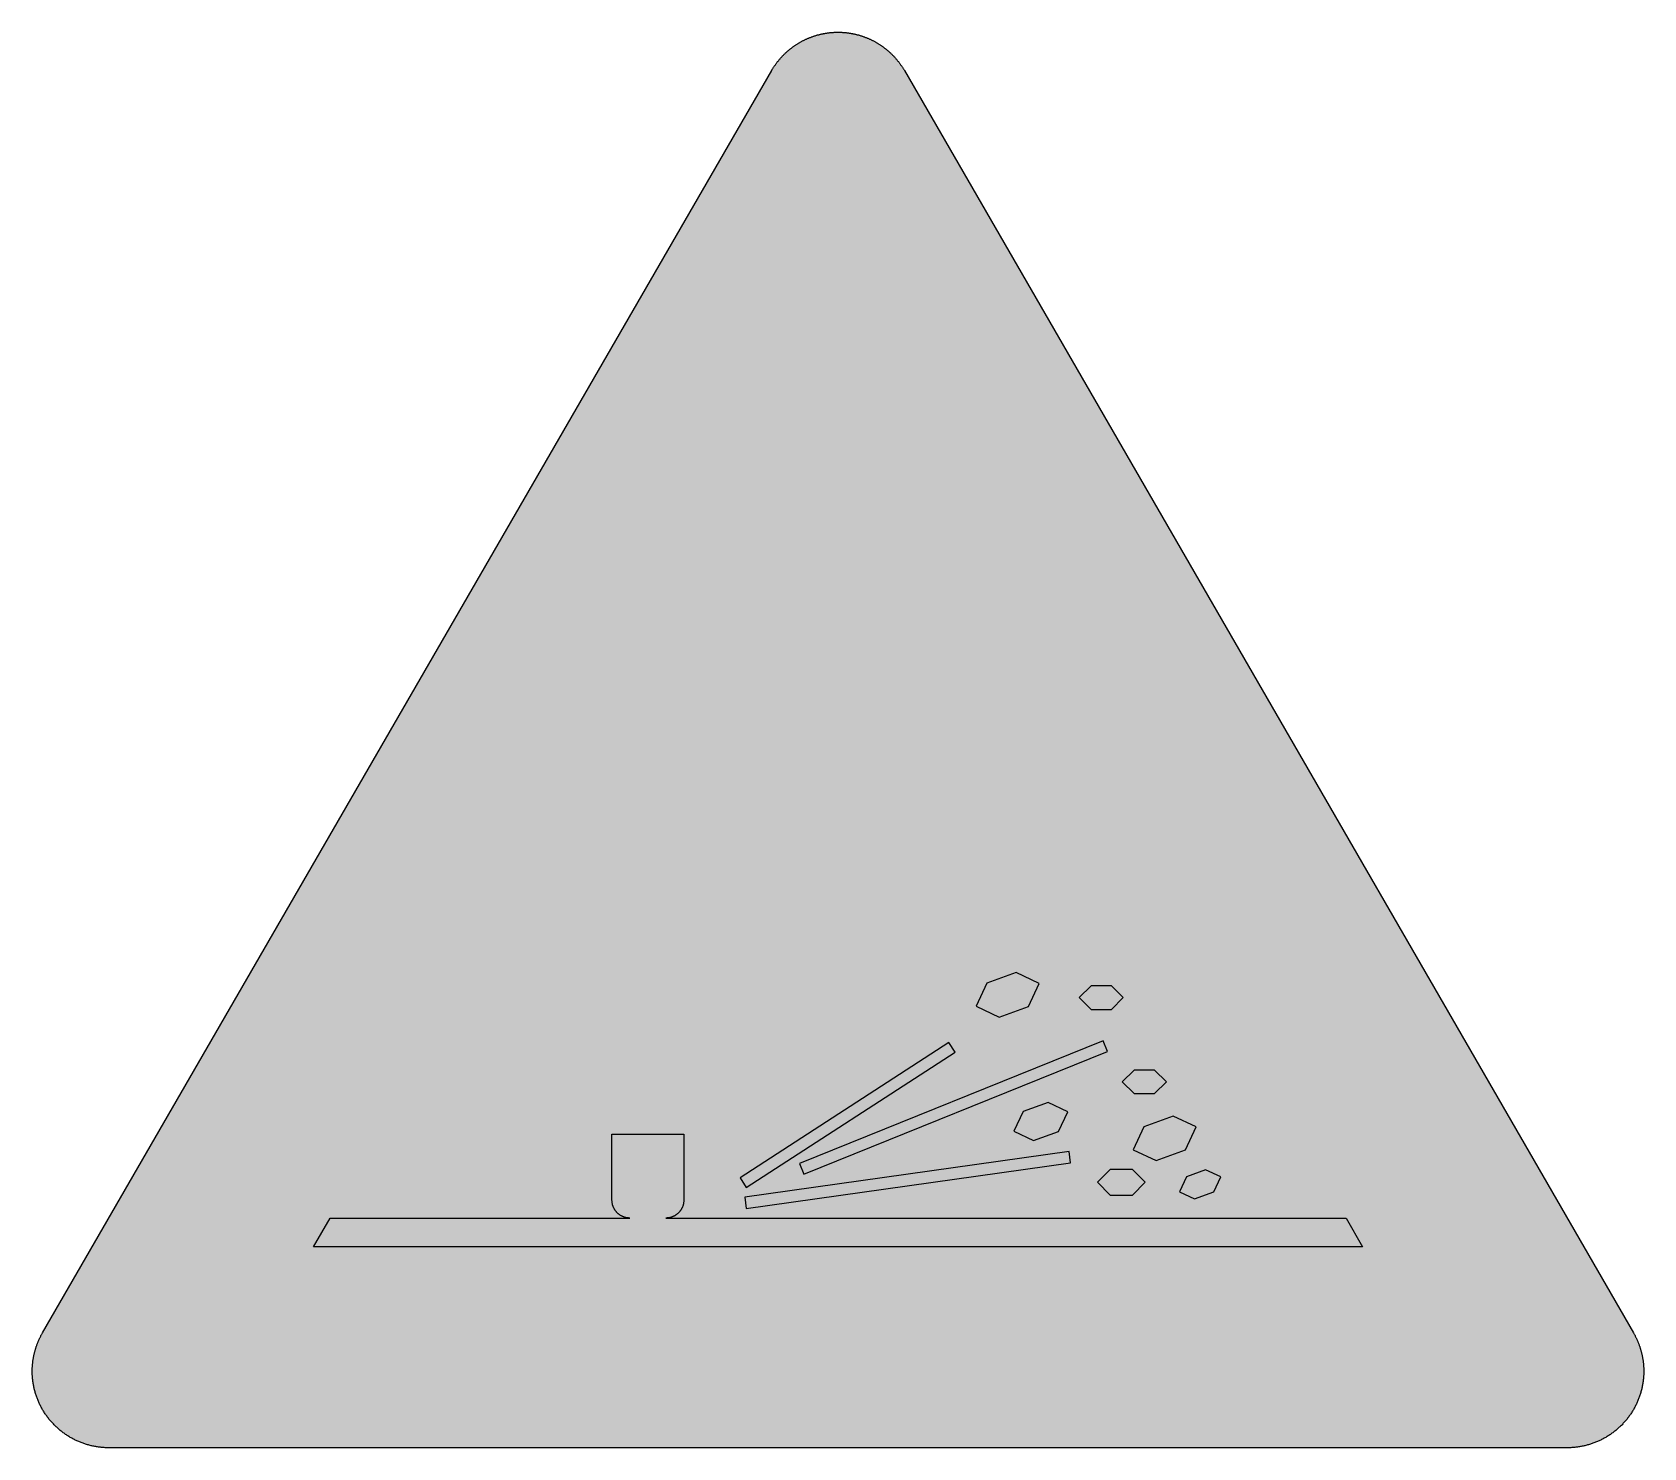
# Model space of a CAD drawing. Header units: millimetres. Extents: x 0 to 297, y 0 to 261.
import ezdxf

# ---------------------------------------------------------------- set-up
doc = ezdxf.new("R2010")
doc.units = ezdxf.units.MM

msp = doc.modelspace()

# ---------------------------------------------------------------- hatches: boundary and pattern name
for color, points in [(254, [(14.1633, 0.0526), (13.9878, 0.0533), (13.8125, 0.0559), (13.6373, 0.061), (13.462, 0.0686), (13.2893, 0.0787), (13.114, 0.0914), (12.9413, 0.1041), (12.7686, 0.1194), (12.5959, 0.1397), (12.4231, 0.16), (12.2504, 0.1803), (12.0777, 0.2057), (11.9075, 0.2337), (11.7373, 0.2616), (11.5672, 0.2921), (11.397, 0.3251), (11.2268, 0.3607), (11.0592, 0.3962), (10.8915, 0.4369), (10.7239, 0.4775), (10.5562, 0.5207), (10.3886, 0.5664), (10.2235, 0.6121), (10.0584, 0.6604), (9.8933, 0.7137), (9.7307, 0.7645), (9.5682, 0.8204), (9.4056, 0.8788), (9.2431, 0.9373), (9.083, 0.9982), (8.923, 1.0617), (8.763, 1.1252), (8.6055, 1.1938), (8.4455, 1.2624), (8.2906, 1.331), (8.1331, 1.4046), (7.9781, 1.4783), (7.8232, 1.5545), (7.6708, 1.6332), (7.5184, 1.7145), (7.366, 1.7958), (7.2161, 1.8796), (7.0663, 1.966), (6.919, 2.0549), (6.7716, 2.1438), (6.6243, 2.2352), (6.4795, 2.3266), (6.3348, 2.4232), (6.19, 2.5197), (6.0477, 2.6187), (5.908, 2.7178), (5.7683, 2.8219), (5.6286, 2.9261), (5.4915, 3.0302), (5.3543, 3.1394), (5.2197, 3.2487), (5.0851, 3.3579), (4.953, 3.4722), (4.8209, 3.5865), (4.6914, 3.7033), (4.5644, 3.8202), (4.4348, 3.9395), (4.3104, 4.0615), (4.1859, 4.1859), (4.0615, 4.3104), (3.9395, 4.4374), (3.8202, 4.5644), (3.7033, 4.6914), (3.5865, 4.8235), (3.4722, 4.953), (3.3579, 5.0876), (3.2487, 5.2197), (3.1369, 5.3543), (3.0302, 5.4915), (2.9235, 5.6286), (2.8194, 5.7683), (2.7178, 5.908), (2.6187, 6.0503), (2.5197, 6.19), (2.4232, 6.3348), (2.3266, 6.4795), (2.2352, 6.6243), (2.1438, 6.7716), (2.0523, 6.919), (1.966, 7.0663), (1.8796, 7.2161), (1.7958, 7.366), (1.7145, 7.5184), (1.6332, 7.6708), (1.5545, 7.8232), (1.4783, 7.9781), (1.4046, 8.1331), (1.331, 8.2906), (1.2598, 8.4455), (1.1913, 8.6055), (1.1252, 8.763), (1.0592, 8.923), (0.9982, 9.083), (0.9373, 9.2431), (0.8763, 9.4056), (0.8204, 9.5682), (0.7645, 9.7307), (0.7112, 9.8933), (0.6604, 10.0584), (0.6121, 10.2235), (0.5639, 10.3911), (0.5207, 10.5562), (0.4775, 10.7239), (0.4343, 10.8915), (0.3962, 11.0592), (0.3607, 11.2268), (0.3251, 11.397), (0.2921, 11.5672), (0.2616, 11.7373), (0.2311, 11.9075), (0.2057, 12.0802), (0.1803, 12.2504), (0.1575, 12.4231), (0.1372, 12.5959), (0.1194, 12.7686), (0.1041, 12.9413), (0.0889, 13.114), (0.0787, 13.2893), (0.0686, 13.462), (0.061, 13.6373), (0.0559, 13.8125), (0.0508, 13.9878), (0.0508, 14.163), (0.0508, 14.2773), (0.0533, 14.3942), (0.0559, 14.511), (0.0584, 14.6253), (0.0635, 14.7422), (0.0686, 14.859), (0.0737, 14.9733), (0.0813, 15.0901), (0.0889, 15.2044), (0.0991, 15.3187), (0.1092, 15.4356), (0.1194, 15.5499), (0.1321, 15.6642), (0.1448, 15.7785), (0.1575, 15.8953), (0.1727, 16.0096), (0.188, 16.1239), (0.2032, 16.2382), (0.221, 16.35), (0.2413, 16.4643), (0.2591, 16.5786), (0.2794, 16.6929), (0.2997, 16.8046), (0.3226, 16.9189), (0.3454, 17.0307), (0.3708, 17.145), (0.3937, 17.2568), (0.4191, 17.3685), (0.447, 17.4803), (0.475, 17.592), (0.5029, 17.7038), (0.5334, 17.8156), (0.5613, 17.9273), (0.5944, 18.0365), (0.6248, 18.1483), (0.6579, 18.2575), (0.6934, 18.3693), (0.7264, 18.4785), (0.762, 18.5877), (0.8001, 18.6969), (0.8382, 18.8062), (0.8763, 18.9128), (0.9144, 19.0221), (0.955, 19.1313), (0.9957, 19.238), (1.0389, 19.3446), (1.0795, 19.4539), (1.1252, 19.5605), (1.1684, 19.6647), (1.2141, 19.7714), (1.2598, 19.878), (1.3081, 19.9822), (1.3564, 20.0889), (1.4046, 20.193), (1.4554, 20.2971), (1.5062, 20.4013), (1.557, 20.5054), (1.6104, 20.607), (1.6637, 20.7112), (1.717, 20.8128), (1.7729, 20.9144), (1.8263, 21.016), (1.8847, 21.1176), (1.9406, 21.2192), (136.2523, 253.8501), (136.3091, 253.9492), (136.3675, 254.0483), (136.4285, 254.1473), (136.4894, 254.2464), (136.5504, 254.3454), (136.6139, 254.442), (136.6774, 254.5385), (136.7409, 254.635), (136.8044, 254.7315), (136.8704, 254.8255), (136.9365, 254.922), (137.0025, 255.016), (137.0711, 255.11), (137.1397, 255.2014), (137.2083, 255.2954), (137.2794, 255.3868), (137.3505, 255.4783), (137.4216, 255.5672), (137.4927, 255.6586), (137.5664, 255.7475), (137.6401, 255.8364), (137.7137, 255.9253), (137.7874, 256.0117), (137.8636, 256.098), (137.9398, 256.1844), (138.016, 256.2708), (138.0947, 256.3546), (138.1735, 256.4409), (138.2522, 256.5222), (138.3309, 256.606), (138.4122, 256.6899), (138.4935, 256.7711), (138.5748, 256.8524), (138.6586, 256.9312), (138.7399, 257.0124), (138.8237, 257.0912), (138.9075, 257.1699), (138.9939, 257.2461), (139.0802, 257.3249), (139.1641, 257.4011), (139.253, 257.4747), (139.3393, 257.5509), (139.4282, 257.6246), (139.5171, 257.6982), (139.606, 257.7719), (139.6949, 257.843), (139.7864, 257.9141), (139.8778, 257.9853), (139.9692, 258.0564), (140.0607, 258.125), (140.1547, 258.1935), (140.2486, 258.2596), (140.3426, 258.3282), (140.4366, 258.3942), (140.5331, 258.4602), (140.6296, 258.5237), (140.7262, 258.5872), (140.8227, 258.6507), (140.9192, 258.7142), (141.0183, 258.7752), (141.1173, 258.8362), (141.2164, 258.8946), (141.3154, 258.9555), (141.4145, 259.014), (141.5161, 259.0698), (141.6177, 259.1283), (141.7193, 259.1841), (141.8209, 259.2375), (141.9225, 259.2934), (142.0266, 259.3467), (142.1308, 259.3975), (142.2324, 259.4508), (142.3365, 259.5016), (142.4407, 259.5499), (142.5473, 259.6007), (142.6515, 259.6464), (142.7556, 259.6947), (142.8623, 259.7404), (142.969, 259.7861), (143.0757, 259.8318), (143.1823, 259.875), (143.289, 259.9182), (143.3957, 259.9588), (143.5049, 259.9995), (143.6116, 260.0401), (143.7208, 260.0808), (143.83, 260.1189), (143.9393, 260.1544), (144.0485, 260.1925), (144.1577, 260.2281), (144.2669, 260.2636), (144.3761, 260.2967), (144.4879, 260.3297), (144.5971, 260.3627), (144.7089, 260.3932), (144.8206, 260.4237), (144.9299, 260.4516), (145.0416, 260.4821), (145.1534, 260.5075), (145.2651, 260.5354), (145.3794, 260.5608), (145.4912, 260.5862), (145.603, 260.6091), (145.7173, 260.6319), (145.829, 260.6548), (145.9433, 260.6751), (146.0551, 260.6954), (146.1694, 260.7158), (146.2837, 260.7335), (146.398, 260.7513), (146.5123, 260.7666), (146.6266, 260.7818), (146.7409, 260.797), (146.8552, 260.8123), (146.9695, 260.825), (147.0838, 260.8351), (147.2006, 260.8478), (147.3149, 260.858), (147.4292, 260.8656), (147.5461, 260.8732), (147.6604, 260.8809), (147.7772, 260.8859), (147.8915, 260.8936), (148.0083, 260.8961), (148.1226, 260.9012), (148.2395, 260.9037), (148.3563, 260.9037), (148.4706, 260.9037), (148.5875, 260.9037), (148.7043, 260.9037), (148.8186, 260.9012), (148.9354, 260.8961), (149.0523, 260.8936), (149.1666, 260.8859), (149.2834, 260.8809), (149.3977, 260.8732), (149.512, 260.8656), (149.6289, 260.858), (149.7432, 260.8478), (149.8575, 260.8351), (149.9743, 260.825), (150.0886, 260.8123), (150.2029, 260.797), (150.3172, 260.7818), (150.4315, 260.7666), (150.5458, 260.7513), (150.6601, 260.7335), (150.7744, 260.7158), (150.8862, 260.6954), (151.0005, 260.6751), (151.1148, 260.6548), (151.2265, 260.6319), (151.3408, 260.6091), (151.4526, 260.5862), (151.5643, 260.5608), (151.6761, 260.5354), (151.7879, 260.5075), (151.8996, 260.4821), (152.0114, 260.4516), (152.1231, 260.4237), (152.2349, 260.3932), (152.3467, 260.3627), (152.4559, 260.3297), (152.5676, 260.2967), (152.6769, 260.2636), (152.7861, 260.2281), (152.8953, 260.1925), (153.0045, 260.1544), (153.1137, 260.1189), (153.223, 260.0808), (153.3296, 260.0401), (153.4389, 259.9995), (153.5455, 259.9588), (153.6548, 259.9182), (153.7614, 259.875), (153.8681, 259.8318), (153.9748, 259.7861), (154.0789, 259.7404), (154.1856, 259.6947), (154.2923, 259.6464), (154.3964, 259.6007), (154.5006, 259.5499), (154.6047, 259.5016), (154.7089, 259.4508), (154.813, 259.3975), (154.9171, 259.3467), (155.0187, 259.2934), (155.1203, 259.2375), (155.2245, 259.1841), (155.3261, 259.1283), (155.4251, 259.0698), (155.5267, 259.014), (155.6283, 258.9555), (155.7274, 258.8946), (155.8265, 258.8362), (155.9255, 258.7752), (156.022, 258.7142), (156.1211, 258.6507), (156.2176, 258.5872), (156.3141, 258.5237), (156.4107, 258.4602), (156.5046, 258.3942), (156.6012, 258.3282), (156.6951, 258.2596), (156.7866, 258.1935), (156.8806, 258.125), (156.972, 258.0564), (157.066, 257.9853), (157.1574, 257.9141), (157.2463, 257.843), (157.3378, 257.7719), (157.4267, 257.6982), (157.5156, 257.6246), (157.6019, 257.5509), (157.6908, 257.4747), (157.7772, 257.4011), (157.8635, 257.3249), (157.9499, 257.2461), (158.0337, 257.1699), (158.1201, 257.0912), (158.2039, 257.0124), (158.2852, 256.9312), (158.369, 256.8524), (158.4503, 256.7711), (158.5316, 256.6899), (158.6103, 256.606), (158.6916, 256.5222), (158.7703, 256.4409), (158.8491, 256.3546), (158.9253, 256.2708), (159.004, 256.1844), (159.0802, 256.098), (159.1539, 256.0117), (159.2301, 255.9253), (159.3037, 255.8364), (159.3774, 255.7475), (159.451, 255.6586), (159.5222, 255.5672), (159.5933, 255.4783), (159.6644, 255.3868), (159.7355, 255.2954), (159.8041, 255.2014), (159.8727, 255.11), (159.9387, 255.016), (160.0073, 254.922), (160.0733, 254.8255), (160.1368, 254.7315), (160.2029, 254.635), (160.2664, 254.5385), (160.3299, 254.442), (160.3908, 254.3454), (160.4543, 254.2464), (160.5153, 254.1473), (160.5737, 254.0483), (160.6347, 253.9492), (160.6906, 253.8476), (295.0023, 21.2192), (295.0591, 21.1176), (295.115, 21.016), (295.1709, 20.9144), (295.2267, 20.8128), (295.2801, 20.7112), (295.3334, 20.607), (295.3868, 20.5054), (295.4376, 20.4013), (295.4884, 20.2971), (295.5392, 20.193), (295.5874, 20.0889), (295.6357, 19.9822), (295.6814, 19.878), (295.7297, 19.7714), (295.7754, 19.6647), (295.8186, 19.5605), (295.8617, 19.4539), (295.9049, 19.3446), (295.9481, 19.238), (295.9887, 19.1313), (296.0294, 19.0221), (296.0675, 18.9128), (296.1056, 18.8062), (296.1437, 18.6969), (296.1792, 18.5877), (296.2148, 18.4785), (296.2504, 18.3693), (296.2834, 18.2575), (296.3164, 18.1483), (296.3494, 18.0365), (296.3799, 17.9273), (296.4104, 17.8156), (296.4409, 17.7038), (296.4688, 17.592), (296.4967, 17.4803), (296.5221, 17.3685), (296.5475, 17.2568), (296.5729, 17.145), (296.5958, 17.0307), (296.6212, 16.9189), (296.6415, 16.8046), (296.6644, 16.6929), (296.6822, 16.5786), (296.7025, 16.4643), (296.7203, 16.35), (296.738, 16.2382), (296.7558, 16.1239), (296.7711, 16.0096), (296.7838, 15.8953), (296.799, 15.7785), (296.8117, 15.6642), (296.8244, 15.5499), (296.8346, 15.4356), (296.8447, 15.3187), (296.8523, 15.2044), (296.86, 15.0901), (296.8676, 14.9733), (296.8752, 14.859), (296.8803, 14.7422), (296.8828, 14.6253), (296.8879, 14.511), (296.8904, 14.3942), (296.8904, 14.2773), (296.8904, 14.163), (296.8904, 13.9878), (296.8879, 13.8125), (296.8828, 13.6373), (296.8752, 13.462), (296.865, 13.2893), (296.8523, 13.114), (296.8396, 12.9413), (296.8219, 12.7686), (296.8041, 12.5959), (296.7838, 12.4231), (296.7609, 12.2504), (296.738, 12.0802), (296.7101, 11.9075), (296.6822, 11.7373), (296.6517, 11.5672), (296.6187, 11.397), (296.5831, 11.2268), (296.545, 11.0592), (296.5069, 10.8915), (296.4663, 10.7239), (296.4231, 10.5562), (296.3774, 10.3911), (296.3316, 10.2235), (296.2808, 10.0584), (296.23, 9.8933), (296.1767, 9.7307), (296.1234, 9.5682), (296.0649, 9.4056), (296.0065, 9.2431), (295.9456, 9.083), (295.8821, 8.923), (295.8186, 8.763), (295.75, 8.6055), (295.6814, 8.4455), (295.6103, 8.2906), (295.5392, 8.1331), (295.463, 7.9781), (295.3868, 7.8232), (295.3106, 7.6708), (295.2293, 7.5184), (295.148, 7.366), (295.0642, 7.2161), (294.9778, 7.0663), (294.8889, 6.919), (294.8, 6.7716), (294.7086, 6.6243), (294.6146, 6.4795), (294.5206, 6.3348), (294.4241, 6.19), (294.325, 6.0503), (294.226, 5.908), (294.1218, 5.7683), (294.0177, 5.6286), (293.9136, 5.4915), (293.8043, 5.3543), (293.6951, 5.2197), (293.5859, 5.0876), (293.4716, 4.953), (293.3573, 4.8235), (293.2405, 4.6914), (293.1236, 4.5644), (293.0042, 4.4374), (292.8823, 4.3104), (292.7579, 4.1859), (292.6334, 4.0615), (292.5089, 3.9395), (292.3794, 3.8202), (292.2524, 3.7033), (292.1203, 3.5865), (291.9908, 3.4722), (291.8562, 3.3579), (291.7241, 3.2487), (291.5895, 3.1394), (291.4523, 3.0302), (291.3151, 2.9261), (291.1754, 2.8219), (291.0357, 2.7178), (290.8935, 2.6187), (290.7513, 2.5197), (290.609, 2.4232), (290.4642, 2.3266), (290.3195, 2.2352), (290.1721, 2.1438), (290.0248, 2.0549), (289.8775, 1.966), (289.7276, 1.8796), (289.5778, 1.7958), (289.4254, 1.7145), (289.273, 1.6332), (289.118, 1.5545), (288.9656, 1.4783), (288.8107, 1.4046), (288.6532, 1.331), (288.4957, 1.2624), (288.3383, 1.1938), (288.1808, 1.1252), (288.0208, 1.0617), (287.8607, 0.9982), (287.7007, 0.9373), (287.5382, 0.8788), (287.3756, 0.8204), (287.213, 0.7645), (287.0479, 0.7137), (286.8854, 0.6604), (286.7203, 0.6121), (286.5526, 0.5664), (286.3875, 0.5207), (286.2199, 0.4775), (286.0523, 0.4369), (285.8846, 0.3962), (285.7144, 0.3607), (285.5468, 0.3251), (285.3766, 0.2921), (285.2064, 0.2616), (285.0363, 0.2337), (284.8635, 0.2057), (284.6934, 0.1803), (284.5206, 0.16), (284.3479, 0.1397), (284.1752, 0.1194), (284.0025, 0.1041), (283.8272, 0.0914), (283.6545, 0.0787), (283.4792, 0.0686), (283.3065, 0.061), (283.1313, 0.0559), (282.956, 0.0533), (282.7807, 0.0508)]), (59, [(178.1457, 79.4276), (183.5326, 81.3883), (185.51, 85.6273), (181.2713, 87.6046), (175.883, 85.6439), (173.9071, 81.4049)]), (59, [(195.079, 80.8387), (198.8467, 80.8387), (201.0198, 83.0132), (198.8467, 85.1863), (195.079, 85.1863), (192.9059, 83.0132)]), (59, [(131.5791, 47.9958), (170.0417, 72.9742), (168.8895, 74.749), (130.4272, 49.772)]), (59, [(142.1624, 50.4998), (198.0957, 73.098), (197.3019, 75.0605), (141.3701, 52.4634)]), (59, [(203.0165, 65.3165), (206.7842, 65.3165), (208.9573, 67.491), (206.7842, 69.6641), (203.0165, 69.6641), (200.8434, 67.491)]), (59, [(184.4957, 56.6734), (189.1136, 58.3544), (190.8073, 61.9884), (187.1747, 63.6821), (182.5569, 62.0021), (180.8621, 58.3681)]), (59, [(207.0735, 52.9692), (212.4604, 54.93), (214.4377, 59.169), (210.1991, 61.1463), (204.8108, 59.1855), (202.8349, 54.9466)]), (59, [(51.8446, 37.0942), (54.8996, 42.3859), (110.1478, 42.3859), (110.0607, 42.385), (109.9769, 42.3901), (109.8931, 42.3951), (109.8093, 42.4028), (109.7255, 42.4104), (109.6442, 42.4231), (109.5604, 42.4358), (109.4791, 42.451), (109.4003, 42.4688), (109.3191, 42.4891), (109.2403, 42.5094), (109.1641, 42.5323), (109.0854, 42.5577), (109.0092, 42.5856), (108.933, 42.6136), (108.8593, 42.6441), (108.7857, 42.6771), (108.712, 42.7101), (108.6409, 42.7457), (108.5698, 42.7838), (108.5012, 42.8219), (108.4326, 42.8625), (108.364, 42.9057), (108.298, 42.9489), (108.2319, 42.9946), (108.1684, 43.0428), (108.1049, 43.0911), (108.044, 43.1394), (107.983, 43.1902), (107.9221, 43.2435), (107.8662, 43.2968), (107.8078, 43.3527), (107.7519, 43.4111), (107.6985, 43.4696), (107.6452, 43.528), (107.5944, 43.5889), (107.5461, 43.6499), (107.4953, 43.7134), (107.4496, 43.7769), (107.4039, 43.8429), (107.3607, 43.909), (107.3175, 43.9776), (107.2769, 44.0461), (107.2388, 44.1147), (107.2007, 44.1858), (107.1651, 44.2595), (107.1321, 44.3306), (107.0991, 44.4043), (107.0686, 44.4805), (107.0407, 44.5541), (107.0127, 44.6303), (106.9873, 44.7091), (106.9645, 44.7878), (106.9442, 44.8666), (106.9238, 44.9453), (106.9061, 45.0266), (106.8908, 45.1079), (106.8781, 45.1891), (106.8654, 45.2704), (106.8553, 45.3542), (106.8476, 45.4381), (106.8426, 45.5219), (106.84, 45.6057), (106.84, 45.6921), (106.8405, 57.8199), (120.0697, 57.8199), (120.0697, 45.6932), (120.0683, 45.6057), (120.0633, 45.5219), (120.0582, 45.4381), (120.0506, 45.3542), (120.0429, 45.2704), (120.0302, 45.1891), (120.0175, 45.1079), (120.0023, 45.0266), (119.9845, 44.9453), (119.9642, 44.8666), (119.9439, 44.7878), (119.921, 44.7091), (119.8956, 44.6303), (119.8677, 44.5541), (119.8397, 44.4805), (119.8093, 44.4043), (119.7762, 44.3306), (119.7432, 44.2595), (119.7077, 44.1858), (119.6696, 44.1147), (119.6315, 44.0461), (119.5908, 43.9776), (119.5476, 43.909), (119.5045, 43.8429), (119.4587, 43.7769), (119.4105, 43.7134), (119.3622, 43.6499), (119.314, 43.5889), (119.2632, 43.528), (119.2098, 43.4696), (119.1565, 43.4111), (119.1006, 43.3527), (119.0422, 43.2968), (118.9863, 43.2435), (118.9253, 43.1902), (118.8644, 43.1394), (118.8034, 43.0911), (118.7399, 43.0428), (118.6764, 42.9946), (118.6104, 42.9489), (118.5443, 42.9057), (118.4758, 42.8625), (118.4072, 42.8219), (118.3386, 42.7838), (118.2675, 42.7457), (118.1964, 42.7101), (118.1227, 42.6771), (118.049, 42.6441), (117.9754, 42.6136), (117.8992, 42.5856), (117.823, 42.5577), (117.7442, 42.5323), (117.668, 42.5094), (117.5868, 42.4891), (117.508, 42.4688), (117.4267, 42.451), (117.348, 42.4358), (117.2642, 42.4231), (117.1829, 42.4104), (117.0991, 42.4028), (117.0153, 42.3951), (116.9314, 42.3901), (116.8476, 42.385), (116.7613, 42.385), (242.0468, 42.3859), (245.1019, 37.0942)]), (59, [(131.5791, 44.1498), (191.317, 52.5463), (191.0221, 54.6421), (131.2845, 46.2456)]), (59, [(198.6068, 46.6192), (202.7026, 46.6192), (205.0644, 48.9825), (202.7026, 51.3443), (198.6068, 51.3443), (196.245, 48.9825)]), (59, [(214.129, 45.9137), (217.6695, 47.202), (218.9688, 49.9886), (216.1826, 51.2865), (212.6424, 49.9982), (211.3442, 47.213)])]:
    msp.add_hatch(color=color).paths.add_polyline_path(points)
h = msp.add_hatch(color=22)
h.paths.add_polyline_path([(14.1633, 5.3442), (13.9344, 5.3467), (13.7084, 5.3543), (13.4849, 5.3696), (13.2613, 5.3873), (13.0378, 5.4127), (12.8194, 5.4458), (12.6009, 5.4813), (12.385, 5.522), (12.1717, 5.5677), (11.9583, 5.621), (11.7475, 5.6769), (11.5392, 5.7404), (11.3335, 5.8064), (11.1303, 5.8776), (10.9296, 5.9538), (10.729, 6.035), (10.5334, 6.1214), (10.3378, 6.2128), (10.1473, 6.3068), (9.9593, 6.4084), (9.7714, 6.5126), (9.5885, 6.6192), (9.4082, 6.7335), (9.2304, 6.8504), (9.0576, 6.9698), (8.8849, 7.0942), (8.7173, 7.2238), (8.5522, 7.3584), (8.3896, 7.493), (8.2321, 7.6352), (8.0772, 7.7775), (7.9273, 7.9273), (7.7775, 8.0772), (7.6352, 8.2321), (7.493, 8.3922), (7.3558, 8.5522), (7.2238, 8.7173), (7.0942, 8.8849), (6.9698, 9.0576), (6.8504, 9.2329), (6.7335, 9.4082), (6.6192, 9.5885), (6.5126, 9.7739), (6.4084, 9.9593), (6.3068, 10.1473), (6.2128, 10.3403), (6.1214, 10.5334), (6.035, 10.729), (5.9538, 10.9296), (5.8776, 11.1303), (5.8064, 11.3335), (5.7404, 11.5392), (5.6769, 11.7475), (5.621, 11.9583), (5.5677, 12.1717), (5.522, 12.385), (5.4813, 12.6009), (5.4432, 12.8194), (5.4127, 13.0404), (5.3873, 13.2613), (5.3696, 13.4849), (5.3543, 13.7084), (5.3467, 13.9344), (5.3416, 14.163), (5.3442, 14.2342), (5.3442, 14.3078), (5.3442, 14.3789), (5.3467, 14.4526), (5.3492, 14.5237), (5.3543, 14.5974), (5.3569, 14.6685), (5.3619, 14.7422), (5.367, 14.8133), (5.3721, 14.8869), (5.3797, 14.9581), (5.3848, 15.0292), (5.3924, 15.1003), (5.4, 15.174), (5.4102, 15.2451), (5.4178, 15.3162), (5.428, 15.3873), (5.4381, 15.4584), (5.4483, 15.5296), (5.461, 15.6007), (5.4737, 15.6718), (5.4864, 15.7429), (5.4991, 15.814), (5.5118, 15.8852), (5.527, 15.9563), (5.5423, 16.0249), (5.5575, 16.096), (5.5728, 16.1671), (5.5905, 16.2357), (5.6083, 16.3068), (5.6261, 16.3754), (5.6439, 16.444), (5.6617, 16.5151), (5.682, 16.5837), (5.7023, 16.6522), (5.7226, 16.7208), (5.7429, 16.7919), (5.7658, 16.8605), (5.7887, 16.9266), (5.8115, 16.9951), (5.8344, 17.0637), (5.8572, 17.1323), (5.8826, 17.2009), (5.908, 17.2669), (5.9334, 17.3355), (5.9588, 17.4015), (5.9868, 17.4676), (6.0147, 17.5362), (6.0427, 17.6022), (6.0706, 17.6682), (6.0985, 17.7343), (6.129, 17.8003), (6.1595, 17.8664), (6.19, 17.9299), (6.2205, 17.9959), (6.2509, 18.0619), (6.284, 18.1254), (6.317, 18.1915), (6.35, 18.255), (6.383, 18.3185), (6.4186, 18.382), (6.4541, 18.4455), (6.4897, 18.509), (6.5253, 18.5725), (140.8356, 251.2042), (140.909, 251.3305), (140.9852, 251.4549), (141.064, 251.5794), (141.1453, 251.7013), (141.2265, 251.8232), (141.3129, 251.9426), (141.3967, 252.0594), (141.4856, 252.1763), (141.5745, 252.2906), (141.666, 252.4023), (141.7599, 252.5141), (141.8539, 252.6233), (141.9504, 252.73), (142.0495, 252.8367), (142.1486, 252.9408), (142.2502, 253.0424), (142.3518, 253.144), (142.4559, 253.2431), (142.5626, 253.3396), (142.6693, 253.4336), (142.7785, 253.5276), (142.8877, 253.619), (142.9995, 253.7104), (143.1112, 253.7968), (143.2255, 253.8832), (143.3424, 253.967), (143.4592, 254.0483), (143.576, 254.1295), (143.6954, 254.2083), (143.8173, 254.2845), (143.9393, 254.3581), (144.0612, 254.4318), (144.1856, 254.5004), (144.3126, 254.569), (144.4371, 254.635), (144.5666, 254.701), (144.6936, 254.762), (144.8232, 254.823), (144.9553, 254.8814), (145.0848, 254.9373), (145.2194, 254.9906), (145.3515, 255.0414), (145.4861, 255.0922), (145.6207, 255.1405), (145.7579, 255.1836), (145.8951, 255.2268), (146.0322, 255.2675), (146.1694, 255.3081), (146.3091, 255.3437), (146.4488, 255.3792), (146.591, 255.4097), (146.7307, 255.4402), (146.873, 255.4681), (147.0152, 255.491), (147.16, 255.5138), (147.3022, 255.5342), (147.447, 255.5519), (147.5918, 255.5697), (147.7391, 255.5824), (147.8839, 255.5926), (148.0312, 255.6027), (148.176, 255.6078), (148.3233, 255.6104), (148.4706, 255.6129), (148.6179, 255.6104), (148.7653, 255.6078), (148.9126, 255.6027), (149.0599, 255.5926), (149.2047, 255.5824), (149.3495, 255.5697), (149.4942, 255.5519), (149.639, 255.5342), (149.7838, 255.5138), (149.926, 255.491), (150.0683, 255.4681), (150.2105, 255.4402), (150.3528, 255.4097), (150.4925, 255.3792), (150.6347, 255.3437), (150.7719, 255.3081), (150.9116, 255.2675), (151.0487, 255.2268), (151.1859, 255.1836), (151.323, 255.1405), (151.4577, 255.0922), (151.5923, 255.0414), (151.7244, 254.9906), (151.8564, 254.9373), (151.9885, 254.8814), (152.1206, 254.823), (152.2501, 254.762), (152.3771, 254.701), (152.5041, 254.635), (152.6311, 254.569), (152.7581, 254.5004), (152.8801, 254.4318), (153.0045, 254.3581), (153.1264, 254.2845), (153.2458, 254.2083), (153.3652, 254.1295), (153.4846, 254.0483), (153.6014, 253.967), (153.7157, 253.8832), (153.83, 253.7968), (153.9443, 253.7104), (154.0561, 253.619), (154.1653, 253.5276), (154.2745, 253.4336), (154.3812, 253.3396), (154.4879, 253.2431), (154.592, 253.144), (154.6936, 253.0424), (154.7952, 252.9408), (154.8943, 252.8367), (154.9933, 252.73), (155.0899, 252.6233), (155.1838, 252.5141), (155.2778, 252.4023), (155.3693, 252.2906), (155.4582, 252.1763), (155.5471, 252.0594), (155.6334, 251.9426), (155.7172, 251.8232), (155.7985, 251.7013), (155.8798, 251.5794), (155.9585, 251.4549), (156.0347, 251.3305), (156.1109, 251.2035), (290.4201, 18.5734), (290.4541, 18.509), (290.4896, 18.4455), (290.5252, 18.382), (290.5608, 18.3185), (290.5938, 18.255), (290.6268, 18.1915), (290.6598, 18.1254), (290.6903, 18.0619), (290.7233, 17.9959), (290.7538, 17.9299), (290.7843, 17.8664), (290.8148, 17.8003), (290.8452, 17.7343), (290.8732, 17.6682), (290.9011, 17.6022), (290.9291, 17.5362), (290.957, 17.4676), (290.9824, 17.4015), (291.0103, 17.3355), (291.0357, 17.2669), (291.0611, 17.2009), (291.084, 17.1323), (291.1094, 17.0637), (291.1323, 16.9951), (291.1551, 16.9266), (291.178, 16.8605), (291.1983, 16.7919), (291.2212, 16.7208), (291.2415, 16.6522), (291.2618, 16.5837), (291.2796, 16.5151), (291.2999, 16.444), (291.3177, 16.3754), (291.3355, 16.3068), (291.3532, 16.2357), (291.3685, 16.1671), (291.3863, 16.096), (291.4015, 16.0249), (291.4167, 15.9563), (291.4294, 15.8852), (291.4447, 15.814), (291.4574, 15.7429), (291.4701, 15.6718), (291.4828, 15.6007), (291.4929, 15.5296), (291.5031, 15.4584), (291.5133, 15.3873), (291.5234, 15.3162), (291.5336, 15.2451), (291.5412, 15.174), (291.5488, 15.1003), (291.5564, 15.0292), (291.5641, 14.9581), (291.5691, 14.8869), (291.5768, 14.8133), (291.5818, 14.7422), (291.5844, 14.6685), (291.5895, 14.5974), (291.592, 14.5237), (291.5945, 14.4526), (291.5971, 14.3789), (291.5996, 14.3078), (291.5996, 14.2342), (291.5996, 14.163), (291.5971, 13.9344), (291.5895, 13.7084), (291.5742, 13.4849), (291.5539, 13.2613), (291.5285, 13.0404), (291.498, 12.8194), (291.4625, 12.6009), (291.4218, 12.385), (291.3736, 12.1717), (291.3228, 11.9583), (291.2643, 11.7475), (291.2034, 11.5392), (291.1373, 11.3335), (291.0637, 11.1303), (290.9875, 10.9296), (290.9062, 10.729), (290.8198, 10.5334), (290.7309, 10.3403), (290.6344, 10.1473), (290.5354, 9.9593), (290.4312, 9.7739), (290.322, 9.5885), (290.2102, 9.4082), (290.0934, 9.2329), (289.974, 9.0576), (289.847, 8.8849), (289.72, 8.7173), (289.5854, 8.5522), (289.4482, 8.3922), (289.3085, 8.2321), (289.1638, 8.0772), (289.0164, 7.9273), (288.8666, 7.7775), (288.7116, 7.6352), (288.5516, 7.493), (288.3916, 7.3584), (288.2265, 7.2238), (288.0563, 7.0942), (287.8861, 6.9698), (287.7109, 6.8504), (287.5331, 6.7335), (287.3527, 6.6192), (287.1699, 6.5126), (286.9844, 6.4084), (286.7965, 6.3068), (286.6034, 6.2128), (286.4104, 6.1214), (286.2148, 6.035), (286.0142, 5.9538), (285.8135, 5.8776), (285.6103, 5.8064), (285.4046, 5.7404), (285.1963, 5.6769), (284.9855, 5.621), (284.7721, 5.5677), (284.5587, 5.522), (284.3428, 5.4813), (284.1244, 5.4458), (283.9034, 5.4127), (283.6824, 5.3873), (283.4589, 5.3696), (283.2354, 5.3543), (283.0093, 5.3467), (282.7807, 5.3442)])
h.paths.add_polyline_path([(44.716, 31.8026), (148.4725, 211.5167), (252.2305, 31.8026)], flags=16)
h = msp.add_hatch(color=59)
h.paths.add_polyline_path([(95.6345, 112.9415), (111.2502, 112.9415), (111.3511, 112.9386), (111.4552, 112.936), (111.5568, 112.9309), (111.6584, 112.9259), (111.76, 112.9157), (111.8591, 112.9055), (111.9607, 112.8954), (112.0597, 112.8801), (112.1588, 112.8649), (112.2578, 112.8471), (112.3569, 112.8268), (112.456, 112.8065), (112.5525, 112.7836), (112.649, 112.7608), (112.7455, 112.7328), (112.842, 112.7049), (112.936, 112.6769), (113.03, 112.6439), (113.124, 112.6109), (113.218, 112.5779), (113.3094, 112.5398), (113.4008, 112.5042), (113.4923, 112.4636), (113.5812, 112.4229), (113.6701, 112.3798), (113.759, 112.3366), (113.8479, 112.2909), (113.9342, 112.2426), (114.0181, 112.1943), (114.1044, 112.1435), (114.1882, 112.0927), (114.2721, 112.0394), (114.3533, 111.9835), (114.4346, 111.9276), (114.5134, 111.8692), (114.5921, 111.8108), (114.6708, 111.7498), (114.747, 111.6889), (114.8232, 111.6254), (114.8994, 111.5593), (114.9731, 111.4933), (115.0442, 111.4273), (115.1153, 111.3561), (115.1865, 111.2876), (115.255, 111.2164), (115.3211, 111.1428), (115.3871, 111.0691), (115.4532, 110.9929), (115.5167, 110.9167), (115.5802, 110.8405), (115.6411, 110.7592), (115.6995, 110.6805), (115.758, 110.5992), (115.8164, 110.5154), (115.8723, 110.4316), (115.9256, 110.3478), (115.9789, 110.2614), (116.0297, 110.175), (116.078, 110.0861), (116.1263, 109.9972), (116.1745, 109.9058), (116.2177, 109.8144), (116.2609, 109.7204), (116.3041, 109.6264), (125.0252, 89.589), (125.0518, 89.5223), (125.0823, 89.4563), (125.1128, 89.3902), (125.1407, 89.3242), (125.1712, 89.2581), (125.2017, 89.1921), (125.2322, 89.1261), (125.2626, 89.06), (125.2931, 88.9965), (125.3236, 88.9305), (125.3566, 88.8644), (125.3871, 88.8009), (125.4201, 88.7349), (125.4506, 88.6714), (125.4836, 88.6054), (125.5166, 88.5419), (125.5497, 88.4784), (125.5827, 88.4123), (125.6157, 88.3488), (125.6487, 88.2853), (125.6817, 88.2218), (125.7173, 88.1583), (125.7503, 88.0948), (125.7859, 88.0313), (125.8189, 87.9678), (125.8545, 87.9043), (125.89, 87.8408), (125.9256, 87.7773), (125.9611, 87.7138), (125.9967, 87.6529), (126.0323, 87.5894), (126.0678, 87.5259), (126.1034, 87.4649), (126.1415, 87.4014), (126.177, 87.3404), (126.2151, 87.2769), (126.2532, 87.216), (126.2888, 87.155), (126.3269, 87.0941), (126.365, 87.0306), (126.4031, 86.9696), (126.4412, 86.9086), (126.4818, 86.8477), (126.5199, 86.7867), (126.558, 86.7258), (126.5987, 86.6648), (126.6368, 86.6064), (126.6774, 86.5454), (126.7181, 86.4845), (126.7587, 86.426), (126.7993, 86.3651), (126.84, 86.3041), (126.8806, 86.2457), (126.9213, 86.1873), (126.9619, 86.1263), (127.0051, 86.0679), (127.0457, 86.0095), (127.0889, 85.9511), (127.1295, 85.8901), (127.1727, 85.8317), (127.2159, 85.7733), (127.2591, 85.7148), (127.3023, 85.659), (127.3454, 85.6005), (128.6686, 83.8373), (128.7069, 83.7819), (128.7475, 83.7286), (128.7856, 83.6727), (128.8237, 83.6193), (128.8618, 83.5635), (128.8974, 83.5076), (128.9355, 83.4517), (128.971, 83.3958), (129.0066, 83.3399), (129.0396, 83.2815), (129.0752, 83.2256), (129.1082, 83.1672), (129.1412, 83.1088), (129.1742, 83.0529), (129.2047, 82.9945), (129.2352, 82.9335), (129.2657, 82.8751), (129.2962, 82.8167), (129.3266, 82.7557), (129.3546, 82.6973), (129.3825, 82.6364), (129.4105, 82.5754), (129.4359, 82.517), (129.4638, 82.456), (129.4892, 82.3951), (129.5146, 82.3316), (129.5375, 82.2706), (129.5629, 82.2096), (129.5857, 82.1461), (129.6086, 82.0852), (129.6289, 82.0217), (129.6518, 81.9607), (129.6721, 81.8972), (129.6924, 81.8337), (129.7102, 81.7702), (129.7305, 81.7067), (129.7483, 81.6432), (129.7661, 81.5797), (129.7813, 81.5137), (129.7991, 81.4502), (129.8143, 81.3867), (129.8296, 81.3206), (129.8423, 81.2571), (129.8575, 81.1911), (129.8702, 81.1276), (129.8829, 81.0616), (129.8931, 80.9955), (129.9032, 80.9295), (129.9159, 80.866), (129.9235, 80.7999), (129.9337, 80.7339), (129.9413, 80.6679), (129.9489, 80.6018), (129.9566, 80.5358), (129.9642, 80.4672), (129.9693, 80.4012), (129.9743, 80.3351), (129.9769, 80.2691), (129.982, 80.203), (129.9845, 80.1345), (129.987, 80.0684), (129.9896, 80.0024), (129.9896, 79.9338), (129.9896, 79.8678), (129.9916, 65.537), (129.9896, 65.3923), (129.982, 65.2526), (129.9743, 65.1104), (129.9616, 64.9732), (129.9464, 64.8335), (129.9261, 64.6963), (129.9032, 64.5592), (129.8778, 64.4246), (129.8499, 64.2899), (129.8169, 64.1579), (129.7813, 64.0258), (129.7432, 63.8962), (129.7, 63.7667), (129.6568, 63.6397), (129.6086, 63.5152), (129.5578, 63.3908), (129.5044, 63.2663), (129.446, 63.1469), (129.3876, 63.0276), (129.3241, 62.9082), (129.2606, 62.7913), (129.192, 62.677), (129.1209, 62.5653), (129.0498, 62.4535), (128.9736, 62.3443), (128.8948, 62.2376), (128.8136, 62.1335), (128.7323, 62.0293), (128.6459, 61.9277), (128.557, 61.8287), (128.4681, 61.7322), (128.3767, 61.6382), (128.2802, 61.5467), (128.1836, 61.4553), (128.0846, 61.3689), (127.9855, 61.2826), (127.8814, 61.1988), (127.7772, 61.1175), (127.668, 61.0413), (127.5588, 60.9651), (127.4496, 60.8914), (127.3353, 60.8228), (127.221, 60.7543), (127.1067, 60.6882), (126.9873, 60.6273), (126.8679, 60.5663), (126.746, 60.5104), (126.6241, 60.4571), (126.4996, 60.4063), (126.3726, 60.358), (126.2456, 60.3123), (126.1161, 60.2717), (125.9865, 60.2336), (125.8545, 60.198), (125.7224, 60.165), (125.5878, 60.1345), (125.4531, 60.1091), (125.3185, 60.0862), (125.1814, 60.0685), (125.0417, 60.0532), (124.902, 60.0405), (124.7623, 60.0304), (124.62, 60.0253), (124.4778, 60.0227), (65.0833, 60.0248), (81.6321, 88.688), (119.5186, 88.688), (111.9396, 106.105), (111.9226, 106.1415), (111.9048, 106.1771), (111.887, 106.2152), (111.8667, 106.2507), (111.8489, 106.2863), (111.8286, 106.3219), (111.8083, 106.3574), (111.7879, 106.3904), (111.7651, 106.426), (111.7422, 106.459), (111.7194, 106.492), (111.6965, 106.5251), (111.6736, 106.5581), (111.6482, 106.5886), (111.6228, 106.619), (111.5974, 106.6495), (111.572, 106.68), (111.5466, 106.7105), (111.5187, 106.7384), (111.4908, 106.7664), (111.4628, 106.7943), (111.4349, 106.8222), (111.4044, 106.8502), (111.3765, 106.8756), (111.346, 106.901), (111.3155, 106.9264), (111.285, 106.9518), (111.2545, 106.9772), (111.2215, 107), (111.191, 107.0229), (111.158, 107.0458), (111.125, 107.0686), (111.092, 107.0889), (111.059, 107.1093), (111.0234, 107.1296), (110.9904, 107.1499), (110.9548, 107.1677), (110.9218, 107.1855), (110.8862, 107.2032), (110.8507, 107.221), (110.8126, 107.2388), (110.777, 107.254), (110.7415, 107.2693), (110.7034, 107.282), (110.6678, 107.2972), (110.6297, 107.3099), (110.5916, 107.3226), (110.5535, 107.3353), (110.5154, 107.3455), (110.4773, 107.3556), (110.4392, 107.3658), (110.3986, 107.376), (110.3605, 107.3836), (110.3198, 107.3912), (110.2817, 107.3988), (110.2411, 107.4039), (110.2004, 107.409), (110.1598, 107.4141), (110.1217, 107.4191), (110.0811, 107.4217), (110.0404, 107.4242), (109.9998, 107.4268), (109.9566, 107.4268), (109.916, 107.4293), (92.4525, 107.4293)])
edge = h.paths.add_edge_path(flags=16)
edge.add_line((120.0697, 76.5613), (120.0658, 76.7309))
edge.add_line((120.0658, 76.7309), (120.0607, 76.901))
edge.add_line((120.0607, 76.901), (120.048, 77.0687))
edge.add_line((120.048, 77.0687), (120.0353, 77.2363))
edge.add_line((120.0353, 77.2363), (120.015, 77.4014))
edge.add_line((120.015, 77.4014), (119.9921, 77.5665))
edge.add_line((119.9921, 77.5665), (119.9642, 77.7316))
edge.add_line((119.9642, 77.7316), (119.9337, 77.8942))
edge.add_line((119.9337, 77.8942), (119.8982, 78.0542))
edge.add_line((119.8982, 78.0542), (119.8601, 78.2142))
edge.add_line((119.8601, 78.2142), (119.8169, 78.3717))
edge.add_line((119.8169, 78.3717), (119.7712, 78.5266))
edge.add_line((119.7712, 78.5266), (119.7204, 78.6816))
edge.add_line((119.7204, 78.6816), (119.667, 78.834))
edge.add_line((119.667, 78.834), (119.6086, 78.9864))
edge.add_line((119.6086, 78.9864), (119.5476, 79.1337))
edge.add_line((119.5476, 79.1337), (119.4841, 79.281))
edge.add_line((119.4841, 79.281), (119.4156, 79.4283))
edge.add_line((119.4156, 79.4283), (119.3444, 79.5706))
edge.add_line((119.3444, 79.5706), (119.2708, 79.7128))
edge.add_line((119.2708, 79.7128), (119.192, 79.8525))
edge.add_line((119.192, 79.8525), (119.1108, 79.9897))
edge.add_line((119.1108, 79.9897), (119.0269, 80.1243))
edge.add_line((119.0269, 80.1243), (118.938, 80.2589))
edge.add_line((118.938, 80.2589), (118.8491, 80.3885))
edge.add_line((118.8491, 80.3885), (118.7552, 80.518))
edge.add_line((118.7552, 80.518), (118.6586, 80.6425))
edge.add_line((118.6586, 80.6425), (118.557, 80.7669))
edge.add_line((118.557, 80.7669), (118.4554, 80.8888))
edge.add_line((118.4554, 80.8888), (118.3513, 81.0082))
edge.add_line((118.3513, 81.0082), (118.2421, 81.1225))
edge.add_line((118.2421, 81.1225), (118.1303, 81.2368))
edge.add_line((118.1303, 81.2368), (118.0186, 81.3486))
edge.add_line((118.0186, 81.3486), (117.9017, 81.4553))
edge.add_line((117.9017, 81.4553), (117.7823, 81.5619))
edge.add_line((117.7823, 81.5619), (117.6604, 81.6635))
edge.add_line((117.6604, 81.6635), (117.5385, 81.7626))
edge.add_line((117.5385, 81.7626), (117.4115, 81.8617))
edge.add_line((117.4115, 81.8617), (117.282, 81.9531))
edge.add_line((117.282, 81.9531), (117.1524, 82.0445))
edge.add_line((117.1524, 82.0445), (117.0203, 82.1334))
edge.add_line((117.0203, 82.1334), (116.8832, 82.2173))
edge.add_line((116.8832, 82.2173), (116.746, 82.2985))
edge.add_line((116.746, 82.2985), (116.6063, 82.3773))
edge.add_line((116.6063, 82.3773), (116.4641, 82.4509))
edge.add_line((116.4641, 82.4509), (116.3218, 82.5221))
edge.add_line((116.3218, 82.5221), (116.1771, 82.5906))
edge.add_line((116.1771, 82.5906), (116.0297, 82.6541))
edge.add_line((116.0297, 82.6541), (115.8799, 82.7151))
edge.add_line((115.8799, 82.7151), (115.7275, 82.7735))
edge.add_line((115.7275, 82.7735), (115.5751, 82.8269))
edge.add_line((115.5751, 82.8269), (115.4201, 82.8777))
edge.add_line((115.4201, 82.8777), (115.2652, 82.9234))
edge.add_line((115.2652, 82.9234), (115.1077, 82.9666))
edge.add_line((115.1077, 82.9666), (114.9477, 83.0047))
edge.add_line((114.9477, 83.0047), (114.7877, 83.0402))
edge.add_line((114.7877, 83.0402), (114.6251, 83.0707))
edge.add_line((114.6251, 83.0707), (114.46, 83.0986))
edge.add_line((114.46, 83.0986), (114.2975, 83.1215))
edge.add_line((114.2975, 83.1215), (114.1298, 83.1393))
edge.add_line((114.1298, 83.1393), (113.9622, 83.1545))
edge.add_line((113.9622, 83.1545), (113.7945, 83.1672))
edge.add_line((113.7945, 83.1672), (113.6244, 83.1723))
edge.add_line((113.6244, 83.1723), (113.4542, 83.1748))
edge.add_line((113.4542, 83.1748), (113.284, 83.1723))
edge.add_line((113.284, 83.1723), (113.1138, 83.1672))
edge.add_line((113.1138, 83.1672), (112.9462, 83.1545))
edge.add_line((112.9462, 83.1545), (112.7785, 83.1393))
edge.add_line((112.7785, 83.1393), (112.6109, 83.1215))
edge.add_line((112.6109, 83.1215), (112.4458, 83.0986))
edge.add_line((112.4458, 83.0986), (112.2832, 83.0707))
edge.add_line((112.2832, 83.0707), (112.1207, 83.0402))
edge.add_line((112.1207, 83.0402), (111.9607, 83.0047))
edge.add_line((111.9607, 83.0047), (111.8006, 82.9666))
edge.add_line((111.8006, 82.9666), (111.6432, 82.9234))
edge.add_line((111.6432, 82.9234), (111.4857, 82.8777))
edge.add_line((111.4857, 82.8777), (111.3333, 82.8269))
edge.add_line((111.3333, 82.8269), (111.1783, 82.7735))
edge.add_line((111.1783, 82.7735), (111.0285, 82.7151))
edge.add_line((111.0285, 82.7151), (110.8786, 82.6541))
edge.add_line((110.8786, 82.6541), (110.7313, 82.5906))
edge.add_line((110.7313, 82.5906), (110.5865, 82.5221))
edge.add_line((110.5865, 82.5221), (110.4417, 82.4509))
edge.add_line((110.4417, 82.4509), (110.302, 82.3773))
edge.add_line((110.302, 82.3773), (110.1623, 82.2985))
edge.add_line((110.1623, 82.2985), (110.0252, 82.2173))
edge.add_line((110.0252, 82.2173), (109.888, 82.1334))
edge.add_line((109.888, 82.1334), (109.7559, 82.0445))
edge.add_line((109.7559, 82.0445), (109.6239, 81.9531))
edge.add_line((109.6239, 81.9531), (109.4969, 81.8617))
edge.add_line((109.4969, 81.8617), (109.3699, 81.7626))
edge.add_line((109.3699, 81.7626), (109.2454, 81.6635))
edge.add_line((109.2454, 81.6635), (109.126, 81.5619))
edge.add_line((109.126, 81.5619), (109.0066, 81.4553))
edge.add_line((109.0066, 81.4553), (108.8898, 81.3486))
edge.add_line((108.8898, 81.3486), (108.7755, 81.2368))
edge.add_line((108.7755, 81.2368), (108.6663, 81.1225))
edge.add_line((108.6663, 81.1225), (108.5571, 81.0082))
edge.add_line((108.5571, 81.0082), (108.4529, 80.8888))
edge.add_line((108.4529, 80.8888), (108.3488, 80.7669))
edge.add_line((108.3488, 80.7669), (108.2497, 80.6425))
edge.add_line((108.2497, 80.6425), (108.1532, 80.518))
edge.add_line((108.1532, 80.518), (108.0592, 80.3885))
edge.add_line((108.0592, 80.3885), (107.9678, 80.2589))
edge.add_line((107.9678, 80.2589), (107.8814, 80.1243))
edge.add_line((107.8814, 80.1243), (107.7976, 79.9897))
edge.add_line((107.7976, 79.9897), (107.7163, 79.8525))
edge.add_line((107.7163, 79.8525), (107.6376, 79.7128))
edge.add_line((107.6376, 79.7128), (107.5639, 79.5706))
edge.add_line((107.5639, 79.5706), (107.4928, 79.4283))
edge.add_line((107.4928, 79.4283), (107.4242, 79.281))
edge.add_line((107.4242, 79.281), (107.3582, 79.1337))
edge.add_line((107.3582, 79.1337), (107.2972, 78.9864))
edge.add_line((107.2972, 78.9864), (107.2413, 78.834))
edge.add_line((107.2413, 78.834), (107.188, 78.6816))
edge.add_line((107.188, 78.6816), (107.1372, 78.5266))
edge.add_line((107.1372, 78.5266), (107.0889, 78.3717))
edge.add_line((107.0889, 78.3717), (107.0483, 78.2142))
edge.add_line((107.0483, 78.2142), (107.0077, 78.0542))
edge.add_line((107.0077, 78.0542), (106.9746, 77.8942))
edge.add_line((106.9746, 77.8942), (106.9416, 77.7316))
edge.add_line((106.9416, 77.7316), (106.9162, 77.5665))
edge.add_line((106.9162, 77.5665), (106.8934, 77.4014))
edge.add_line((106.8934, 77.4014), (106.873, 77.2363))
edge.add_line((106.873, 77.2363), (106.8578, 77.0687))
edge.add_line((106.8578, 77.0687), (106.8476, 76.901))
edge.add_line((106.8476, 76.901), (106.8426, 76.7309))
edge.add_line((106.8426, 76.7309), (106.84, 76.5607))
edge.add_line((106.84, 76.5607), (106.8426, 76.3905))
edge.add_line((106.8426, 76.3905), (106.8476, 76.2203))
edge.add_line((106.8476, 76.2203), (106.8578, 76.0501))
edge.add_line((106.8578, 76.0501), (106.873, 75.8825))
edge.add_line((106.873, 75.8825), (106.8934, 75.7174))
edge.add_line((106.8934, 75.7174), (106.9162, 75.5523))
edge.add_line((106.9162, 75.5523), (106.9416, 75.3897))
edge.add_line((106.9416, 75.3897), (106.9746, 75.2272))
edge.add_line((106.9746, 75.2272), (107.0077, 75.0672))
edge.add_line((107.0077, 75.0672), (107.0483, 74.9071))
edge.add_line((107.0483, 74.9071), (107.0889, 74.7497))
edge.add_line((107.0889, 74.7497), (107.1372, 74.5922))
edge.add_line((107.1372, 74.5922), (107.188, 74.4372))
edge.add_line((107.188, 74.4372), (107.2413, 74.2848))
edge.add_line((107.2413, 74.2848), (107.2972, 74.135))
edge.add_line((107.2972, 74.135), (107.3582, 73.9851))
edge.add_line((107.3582, 73.9851), (107.4242, 73.8378))
edge.add_line((107.4242, 73.8378), (107.4928, 73.693))
edge.add_line((107.4928, 73.693), (107.5639, 73.5482))
edge.add_line((107.5639, 73.5482), (107.6376, 73.406))
edge.add_line((107.6376, 73.406), (107.7163, 73.2663))
edge.add_line((107.7163, 73.2663), (107.7976, 73.1291))
edge.add_line((107.7976, 73.1291), (107.8814, 72.9945))
edge.add_line((107.8814, 72.9945), (107.9678, 72.8624))
edge.add_line((107.9678, 72.8624), (108.0592, 72.7304))
edge.add_line((108.0592, 72.7304), (108.1532, 72.6034))
edge.add_line((108.1532, 72.6034), (108.2497, 72.4764))
edge.add_line((108.2497, 72.4764), (108.3488, 72.3519))
edge.add_line((108.3488, 72.3519), (108.4529, 72.23))
edge.add_line((108.4529, 72.23), (108.5571, 72.1131))
edge.add_line((108.5571, 72.1131), (108.6663, 71.9963))
edge.add_line((108.6663, 71.9963), (108.7755, 71.882))
edge.add_line((108.7755, 71.882), (108.8898, 71.7728))
edge.add_line((108.8898, 71.7728), (109.0066, 71.6636))
edge.add_line((109.0066, 71.6636), (109.126, 71.5594))
edge.add_line((109.126, 71.5594), (109.2454, 71.4553))
edge.add_line((109.2454, 71.4553), (109.3699, 71.3562))
edge.add_line((109.3699, 71.3562), (109.4969, 71.2597))
edge.add_line((109.4969, 71.2597), (109.6239, 71.1657))
edge.add_line((109.6239, 71.1657), (109.7559, 71.0743))
edge.add_line((109.7559, 71.0743), (109.888, 70.9879))
edge.add_line((109.888, 70.9879), (110.0252, 70.9041))
edge.add_line((110.0252, 70.9041), (110.1623, 70.8228))
edge.add_line((110.1623, 70.8228), (110.302, 70.7441))
edge.add_line((110.302, 70.7441), (110.4417, 70.6679))
edge.add_line((110.4417, 70.6679), (110.5865, 70.5968))
edge.add_line((110.5865, 70.5968), (110.7313, 70.5307))
edge.add_line((110.7313, 70.5307), (110.8786, 70.4647))
edge.add_line((110.8786, 70.4647), (111.0285, 70.4037))
edge.add_line((111.0285, 70.4037), (111.1783, 70.3478))
edge.add_line((111.1783, 70.3478), (111.3333, 70.292))
edge.add_line((111.3333, 70.292), (111.4857, 70.2437))
edge.add_line((111.4857, 70.2437), (111.6432, 70.1954))
edge.add_line((111.6432, 70.1954), (111.8006, 70.1548))
edge.add_line((111.8006, 70.1548), (111.9607, 70.1142))
edge.add_line((111.9607, 70.1142), (112.1207, 70.0786))
edge.add_line((112.1207, 70.0786), (112.2832, 70.0481))
edge.add_line((112.2832, 70.0481), (112.4458, 70.0227))
edge.add_line((112.4458, 70.0227), (112.6109, 69.9973))
edge.add_line((112.6109, 69.9973), (112.7785, 69.9795))
edge.add_line((112.7785, 69.9795), (112.9462, 69.9643))
edge.add_line((112.9462, 69.9643), (113.1138, 69.9541))
edge.add_line((113.1138, 69.9541), (113.284, 69.9465))
edge.add_line((113.284, 69.9465), (113.4542, 69.9465))
edge.add_line((113.4542, 69.9465), (113.6244, 69.9465))
edge.add_line((113.6244, 69.9465), (113.7945, 69.9541))
edge.add_line((113.7945, 69.9541), (113.9622, 69.9643))
edge.add_line((113.9622, 69.9643), (114.1298, 69.9795))
edge.add_line((114.1298, 69.9795), (114.2975, 69.9973))
edge.add_line((114.2975, 69.9973), (114.46, 70.0227))
edge.add_line((114.46, 70.0227), (114.6251, 70.0481))
edge.add_line((114.6251, 70.0481), (114.7877, 70.0786))
edge.add_line((114.7877, 70.0786), (114.9477, 70.1142))
edge.add_line((114.9477, 70.1142), (115.1077, 70.1548))
edge.add_line((115.1077, 70.1548), (115.2652, 70.1954))
edge.add_line((115.2652, 70.1954), (115.4201, 70.2437))
edge.add_line((115.4201, 70.2437), (115.5751, 70.292))
edge.add_line((115.5751, 70.292), (115.7275, 70.3478))
edge.add_line((115.7275, 70.3478), (115.8799, 70.4037))
edge.add_line((115.8799, 70.4037), (116.0297, 70.4647))
edge.add_line((116.0297, 70.4647), (116.1771, 70.5307))
edge.add_line((116.1771, 70.5307), (116.3218, 70.5968))
edge.add_line((116.3218, 70.5968), (116.4641, 70.6679))
edge.add_line((116.4641, 70.6679), (116.6063, 70.7441))
edge.add_line((116.6063, 70.7441), (116.746, 70.8228))
edge.add_line((116.746, 70.8228), (116.8832, 70.9041))
edge.add_line((116.8832, 70.9041), (117.0203, 70.9879))
edge.add_line((117.0203, 70.9879), (117.1524, 71.0743))
edge.add_line((117.1524, 71.0743), (117.282, 71.1657))
edge.add_line((117.282, 71.1657), (117.4115, 71.2597))
edge.add_line((117.4115, 71.2597), (117.5385, 71.3562))
edge.add_line((117.5385, 71.3562), (117.6604, 71.4553))
edge.add_line((117.6604, 71.4553), (117.7823, 71.5594))
edge.add_line((117.7823, 71.5594), (117.9017, 71.6636))
edge.add_line((117.9017, 71.6636), (118.0186, 71.7728))
edge.add_line((118.0186, 71.7728), (118.1303, 71.882))
edge.add_line((118.1303, 71.882), (118.2421, 71.9963))
edge.add_line((118.2421, 71.9963), (118.3513, 72.1131))
edge.add_line((118.3513, 72.1131), (118.4554, 72.23))
edge.add_line((118.4554, 72.23), (118.557, 72.3519))
edge.add_line((118.557, 72.3519), (118.6586, 72.4764))
edge.add_line((118.6586, 72.4764), (118.7552, 72.6034))
edge.add_line((118.7552, 72.6034), (118.8491, 72.7304))
edge.add_line((118.8491, 72.7304), (118.938, 72.8624))
edge.add_line((118.938, 72.8624), (119.0269, 72.9945))
edge.add_line((119.0269, 72.9945), (119.1108, 73.1291))
edge.add_line((119.1108, 73.1291), (119.192, 73.2663))
edge.add_line((119.192, 73.2663), (119.2708, 73.406))
edge.add_line((119.2708, 73.406), (119.3444, 73.5482))
edge.add_line((119.3444, 73.5482), (119.4156, 73.693))
edge.add_line((119.4156, 73.693), (119.4841, 73.8378))
edge.add_line((119.4841, 73.8378), (119.5476, 73.9851))
edge.add_line((119.5476, 73.9851), (119.6086, 74.135))
edge.add_line((119.6086, 74.135), (119.667, 74.2848))
edge.add_line((119.667, 74.2848), (119.7204, 74.4372))
edge.add_line((119.7204, 74.4372), (119.7712, 74.5922))
edge.add_line((119.7712, 74.5922), (119.8169, 74.7497))
edge.add_line((119.8169, 74.7497), (119.8601, 74.9071))
edge.add_line((119.8601, 74.9071), (119.8982, 75.0672))
edge.add_line((119.8982, 75.0672), (119.9337, 75.2272))
edge.add_line((119.9337, 75.2272), (119.9642, 75.3897))
edge.add_line((119.9642, 75.3897), (119.9921, 75.5523))
edge.add_line((119.9921, 75.5523), (120.015, 75.7174))
edge.add_line((120.015, 75.7174), (120.0353, 75.8825))
edge.add_line((120.0353, 75.8825), (120.048, 76.0501))
edge.add_line((120.048, 76.0501), (120.0607, 76.2203))
edge.add_line((120.0607, 76.2203), (120.0658, 76.3905))
edge.add_line((120.0658, 76.3905), (120.0683, 76.5607))

# ---------------------------------------------------------------- linework, layer by layer
at = {"color": 254}
msp.add_lwpolyline([(14.1633, 0.0526), (13.9878, 0.0533), (13.8125, 0.0559), (13.6373, 0.061), (13.462, 0.0686), (13.2893, 0.0787), (13.114, 0.0914), (12.9413, 0.1041), (12.7686, 0.1194), (12.5959, 0.1397), (12.4231, 0.16), (12.2504, 0.1803), (12.0777, 0.2057), (11.9075, 0.2337), (11.7373, 0.2616), (11.5672, 0.2921), (11.397, 0.3251), (11.2268, 0.3607), (11.0592, 0.3962), (10.8915, 0.4369), (10.7239, 0.4775), (10.5562, 0.5207), (10.3886, 0.5664), (10.2235, 0.6121), (10.0584, 0.6604), (9.8933, 0.7137), (9.7307, 0.7645), (9.5682, 0.8204), (9.4056, 0.8788), (9.2431, 0.9373), (9.083, 0.9982), (8.923, 1.0617), (8.763, 1.1252), (8.6055, 1.1938), (8.4455, 1.2624), (8.2906, 1.331), (8.1331, 1.4046), (7.9781, 1.4783), (7.8232, 1.5545), (7.6708, 1.6332), (7.5184, 1.7145), (7.366, 1.7958), (7.2161, 1.8796), (7.0663, 1.966), (6.919, 2.0549), (6.7716, 2.1438), (6.6243, 2.2352), (6.4795, 2.3266), (6.3348, 2.4232), (6.19, 2.5197), (6.0477, 2.6187), (5.908, 2.7178), (5.7683, 2.8219), (5.6286, 2.9261), (5.4915, 3.0302), (5.3543, 3.1394), (5.2197, 3.2487), (5.0851, 3.3579), (4.953, 3.4722), (4.8209, 3.5865), (4.6914, 3.7033), (4.5644, 3.8202), (4.4348, 3.9395), (4.3104, 4.0615), (4.1859, 4.1859), (4.0615, 4.3104), (3.9395, 4.4374), (3.8202, 4.5644), (3.7033, 4.6914), (3.5865, 4.8235), (3.4722, 4.953), (3.3579, 5.0876), (3.2487, 5.2197), (3.1369, 5.3543), (3.0302, 5.4915), (2.9235, 5.6286), (2.8194, 5.7683), (2.7178, 5.908), (2.6187, 6.0503), (2.5197, 6.19), (2.4232, 6.3348), (2.3266, 6.4795), (2.2352, 6.6243), (2.1438, 6.7716), (2.0523, 6.919), (1.966, 7.0663), (1.8796, 7.2161), (1.7958, 7.366), (1.7145, 7.5184), (1.6332, 7.6708), (1.5545, 7.8232), (1.4783, 7.9781), (1.4046, 8.1331), (1.331, 8.2906), (1.2598, 8.4455), (1.1913, 8.6055), (1.1252, 8.763), (1.0592, 8.923), (0.9982, 9.083), (0.9373, 9.2431), (0.8763, 9.4056), (0.8204, 9.5682), (0.7645, 9.7307), (0.7112, 9.8933), (0.6604, 10.0584), (0.6121, 10.2235), (0.5639, 10.3911), (0.5207, 10.5562), (0.4775, 10.7239), (0.4343, 10.8915), (0.3962, 11.0592), (0.3607, 11.2268), (0.3251, 11.397), (0.2921, 11.5672), (0.2616, 11.7373), (0.2311, 11.9075), (0.2057, 12.0802), (0.1803, 12.2504), (0.1575, 12.4231), (0.1372, 12.5959), (0.1194, 12.7686), (0.1041, 12.9413), (0.0889, 13.114), (0.0787, 13.2893), (0.0686, 13.462), (0.061, 13.6373), (0.0559, 13.8125), (0.0508, 13.9878), (0.0508, 14.163), (0.0508, 14.2773), (0.0533, 14.3942), (0.0559, 14.511), (0.0584, 14.6253), (0.0635, 14.7422), (0.0686, 14.859), (0.0737, 14.9733), (0.0813, 15.0901), (0.0889, 15.2044), (0.0991, 15.3187), (0.1092, 15.4356), (0.1194, 15.5499), (0.1321, 15.6642), (0.1448, 15.7785), (0.1575, 15.8953), (0.1727, 16.0096), (0.188, 16.1239), (0.2032, 16.2382), (0.221, 16.35), (0.2413, 16.4643), (0.2591, 16.5786), (0.2794, 16.6929), (0.2997, 16.8046), (0.3226, 16.9189), (0.3454, 17.0307), (0.3708, 17.145), (0.3937, 17.2568), (0.4191, 17.3685), (0.447, 17.4803), (0.475, 17.592), (0.5029, 17.7038), (0.5334, 17.8156), (0.5613, 17.9273), (0.5944, 18.0365), (0.6248, 18.1483), (0.6579, 18.2575), (0.6934, 18.3693), (0.7264, 18.4785), (0.762, 18.5877), (0.8001, 18.6969), (0.8382, 18.8062), (0.8763, 18.9128), (0.9144, 19.0221), (0.955, 19.1313), (0.9957, 19.238), (1.0389, 19.3446), (1.0795, 19.4539), (1.1252, 19.5605), (1.1684, 19.6647), (1.2141, 19.7714), (1.2598, 19.878), (1.3081, 19.9822), (1.3564, 20.0889), (1.4046, 20.193), (1.4554, 20.2971), (1.5062, 20.4013), (1.557, 20.5054), (1.6104, 20.607), (1.6637, 20.7112), (1.717, 20.8128), (1.7729, 20.9144), (1.8263, 21.016), (1.8847, 21.1176), (1.9406, 21.2192), (136.2523, 253.8501), (136.3091, 253.9492), (136.3675, 254.0483), (136.4285, 254.1473), (136.4894, 254.2464), (136.5504, 254.3454), (136.6139, 254.442), (136.6774, 254.5385), (136.7409, 254.635), (136.8044, 254.7315), (136.8704, 254.8255), (136.9365, 254.922), (137.0025, 255.016), (137.0711, 255.11), (137.1397, 255.2014), (137.2083, 255.2954), (137.2794, 255.3868), (137.3505, 255.4783), (137.4216, 255.5672), (137.4927, 255.6586), (137.5664, 255.7475), (137.6401, 255.8364), (137.7137, 255.9253), (137.7874, 256.0117), (137.8636, 256.098), (137.9398, 256.1844), (138.016, 256.2708), (138.0947, 256.3546), (138.1735, 256.4409), (138.2522, 256.5222), (138.3309, 256.606), (138.4122, 256.6899), (138.4935, 256.7711), (138.5748, 256.8524), (138.6586, 256.9312), (138.7399, 257.0124), (138.8237, 257.0912), (138.9075, 257.1699), (138.9939, 257.2461), (139.0802, 257.3249), (139.1641, 257.4011), (139.253, 257.4747), (139.3393, 257.5509), (139.4282, 257.6246), (139.5171, 257.6982), (139.606, 257.7719), (139.6949, 257.843), (139.7864, 257.9141), (139.8778, 257.9853), (139.9692, 258.0564), (140.0607, 258.125), (140.1547, 258.1935), (140.2486, 258.2596), (140.3426, 258.3282), (140.4366, 258.3942), (140.5331, 258.4602), (140.6296, 258.5237), (140.7262, 258.5872), (140.8227, 258.6507), (140.9192, 258.7142), (141.0183, 258.7752), (141.1173, 258.8362), (141.2164, 258.8946), (141.3154, 258.9555), (141.4145, 259.014), (141.5161, 259.0698), (141.6177, 259.1283), (141.7193, 259.1841), (141.8209, 259.2375), (141.9225, 259.2934), (142.0266, 259.3467), (142.1308, 259.3975), (142.2324, 259.4508), (142.3365, 259.5016), (142.4407, 259.5499), (142.5473, 259.6007), (142.6515, 259.6464), (142.7556, 259.6947), (142.8623, 259.7404), (142.969, 259.7861), (143.0757, 259.8318), (143.1823, 259.875), (143.289, 259.9182), (143.3957, 259.9588), (143.5049, 259.9995), (143.6116, 260.0401), (143.7208, 260.0808), (143.83, 260.1189), (143.9393, 260.1544), (144.0485, 260.1925), (144.1577, 260.2281), (144.2669, 260.2636), (144.3761, 260.2967), (144.4879, 260.3297), (144.5971, 260.3627), (144.7089, 260.3932), (144.8206, 260.4237), (144.9299, 260.4516), (145.0416, 260.4821), (145.1534, 260.5075), (145.2651, 260.5354), (145.3794, 260.5608), (145.4912, 260.5862), (145.603, 260.6091), (145.7173, 260.6319), (145.829, 260.6548), (145.9433, 260.6751), (146.0551, 260.6954), (146.1694, 260.7158), (146.2837, 260.7335), (146.398, 260.7513), (146.5123, 260.7666), (146.6266, 260.7818), (146.7409, 260.797), (146.8552, 260.8123), (146.9695, 260.825), (147.0838, 260.8351), (147.2006, 260.8478), (147.3149, 260.858), (147.4292, 260.8656), (147.5461, 260.8732), (147.6604, 260.8809), (147.7772, 260.8859), (147.8915, 260.8936), (148.0083, 260.8961), (148.1226, 260.9012), (148.2395, 260.9037), (148.3563, 260.9037), (148.4706, 260.9037), (148.5875, 260.9037), (148.7043, 260.9037), (148.8186, 260.9012), (148.9354, 260.8961), (149.0523, 260.8936), (149.1666, 260.8859), (149.2834, 260.8809), (149.3977, 260.8732), (149.512, 260.8656), (149.6289, 260.858), (149.7432, 260.8478), (149.8575, 260.8351), (149.9743, 260.825), (150.0886, 260.8123), (150.2029, 260.797), (150.3172, 260.7818), (150.4315, 260.7666), (150.5458, 260.7513), (150.6601, 260.7335), (150.7744, 260.7158), (150.8862, 260.6954), (151.0005, 260.6751), (151.1148, 260.6548), (151.2265, 260.6319), (151.3408, 260.6091), (151.4526, 260.5862), (151.5643, 260.5608), (151.6761, 260.5354), (151.7879, 260.5075), (151.8996, 260.4821), (152.0114, 260.4516), (152.1231, 260.4237), (152.2349, 260.3932), (152.3467, 260.3627), (152.4559, 260.3297), (152.5676, 260.2967), (152.6769, 260.2636), (152.7861, 260.2281), (152.8953, 260.1925), (153.0045, 260.1544), (153.1137, 260.1189), (153.223, 260.0808), (153.3296, 260.0401), (153.4389, 259.9995), (153.5455, 259.9588), (153.6548, 259.9182), (153.7614, 259.875), (153.8681, 259.8318), (153.9748, 259.7861), (154.0789, 259.7404), (154.1856, 259.6947), (154.2923, 259.6464), (154.3964, 259.6007), (154.5006, 259.5499), (154.6047, 259.5016), (154.7089, 259.4508), (154.813, 259.3975), (154.9171, 259.3467), (155.0187, 259.2934), (155.1203, 259.2375), (155.2245, 259.1841), (155.3261, 259.1283), (155.4251, 259.0698), (155.5267, 259.014), (155.6283, 258.9555), (155.7274, 258.8946), (155.8265, 258.8362), (155.9255, 258.7752), (156.022, 258.7142), (156.1211, 258.6507), (156.2176, 258.5872), (156.3141, 258.5237), (156.4107, 258.4602), (156.5046, 258.3942), (156.6012, 258.3282), (156.6951, 258.2596), (156.7866, 258.1935), (156.8806, 258.125), (156.972, 258.0564), (157.066, 257.9853), (157.1574, 257.9141), (157.2463, 257.843), (157.3378, 257.7719), (157.4267, 257.6982), (157.5156, 257.6246), (157.6019, 257.5509), (157.6908, 257.4747), (157.7772, 257.4011), (157.8635, 257.3249), (157.9499, 257.2461), (158.0337, 257.1699), (158.1201, 257.0912), (158.2039, 257.0124), (158.2852, 256.9312), (158.369, 256.8524), (158.4503, 256.7711), (158.5316, 256.6899), (158.6103, 256.606), (158.6916, 256.5222), (158.7703, 256.4409), (158.8491, 256.3546), (158.9253, 256.2708), (159.004, 256.1844), (159.0802, 256.098), (159.1539, 256.0117), (159.2301, 255.9253), (159.3037, 255.8364), (159.3774, 255.7475), (159.451, 255.6586), (159.5222, 255.5672), (159.5933, 255.4783), (159.6644, 255.3868), (159.7355, 255.2954), (159.8041, 255.2014), (159.8727, 255.11), (159.9387, 255.016), (160.0073, 254.922), (160.0733, 254.8255), (160.1368, 254.7315), (160.2029, 254.635), (160.2664, 254.5385), (160.3299, 254.442), (160.3908, 254.3454), (160.4543, 254.2464), (160.5153, 254.1473), (160.5737, 254.0483), (160.6347, 253.9492), (160.6906, 253.8476), (295.0023, 21.2192), (295.0591, 21.1176), (295.115, 21.016), (295.1709, 20.9144), (295.2267, 20.8128), (295.2801, 20.7112), (295.3334, 20.607), (295.3868, 20.5054), (295.4376, 20.4013), (295.4884, 20.2971), (295.5392, 20.193), (295.5874, 20.0889), (295.6357, 19.9822), (295.6814, 19.878), (295.7297, 19.7714), (295.7754, 19.6647), (295.8186, 19.5605), (295.8617, 19.4539), (295.9049, 19.3446), (295.9481, 19.238), (295.9887, 19.1313), (296.0294, 19.0221), (296.0675, 18.9128), (296.1056, 18.8062), (296.1437, 18.6969), (296.1792, 18.5877), (296.2148, 18.4785), (296.2504, 18.3693), (296.2834, 18.2575), (296.3164, 18.1483), (296.3494, 18.0365), (296.3799, 17.9273), (296.4104, 17.8156), (296.4409, 17.7038), (296.4688, 17.592), (296.4967, 17.4803), (296.5221, 17.3685), (296.5475, 17.2568), (296.5729, 17.145), (296.5958, 17.0307), (296.6212, 16.9189), (296.6415, 16.8046), (296.6644, 16.6929), (296.6822, 16.5786), (296.7025, 16.4643), (296.7203, 16.35), (296.738, 16.2382), (296.7558, 16.1239), (296.7711, 16.0096), (296.7838, 15.8953), (296.799, 15.7785), (296.8117, 15.6642), (296.8244, 15.5499), (296.8346, 15.4356), (296.8447, 15.3187), (296.8523, 15.2044), (296.86, 15.0901), (296.8676, 14.9733), (296.8752, 14.859), (296.8803, 14.7422), (296.8828, 14.6253), (296.8879, 14.511), (296.8904, 14.3942), (296.8904, 14.2773), (296.8904, 14.163), (296.8904, 13.9878), (296.8879, 13.8125), (296.8828, 13.6373), (296.8752, 13.462), (296.865, 13.2893), (296.8523, 13.114), (296.8396, 12.9413), (296.8219, 12.7686), (296.8041, 12.5959), (296.7838, 12.4231), (296.7609, 12.2504), (296.738, 12.0802), (296.7101, 11.9075), (296.6822, 11.7373), (296.6517, 11.5672), (296.6187, 11.397), (296.5831, 11.2268), (296.545, 11.0592), (296.5069, 10.8915), (296.4663, 10.7239), (296.4231, 10.5562), (296.3774, 10.3911), (296.3316, 10.2235), (296.2808, 10.0584), (296.23, 9.8933), (296.1767, 9.7307), (296.1234, 9.5682), (296.0649, 9.4056), (296.0065, 9.2431), (295.9456, 9.083), (295.8821, 8.923), (295.8186, 8.763), (295.75, 8.6055), (295.6814, 8.4455), (295.6103, 8.2906), (295.5392, 8.1331), (295.463, 7.9781), (295.3868, 7.8232), (295.3106, 7.6708), (295.2293, 7.5184), (295.148, 7.366), (295.0642, 7.2161), (294.9778, 7.0663), (294.8889, 6.919), (294.8, 6.7716), (294.7086, 6.6243), (294.6146, 6.4795), (294.5206, 6.3348), (294.4241, 6.19), (294.325, 6.0503), (294.226, 5.908), (294.1218, 5.7683), (294.0177, 5.6286), (293.9136, 5.4915), (293.8043, 5.3543), (293.6951, 5.2197), (293.5859, 5.0876), (293.4716, 4.953), (293.3573, 4.8235), (293.2405, 4.6914), (293.1236, 4.5644), (293.0042, 4.4374), (292.8823, 4.3104), (292.7579, 4.1859), (292.6334, 4.0615), (292.5089, 3.9395), (292.3794, 3.8202), (292.2524, 3.7033), (292.1203, 3.5865), (291.9908, 3.4722), (291.8562, 3.3579), (291.7241, 3.2487), (291.5895, 3.1394), (291.4523, 3.0302), (291.3151, 2.9261), (291.1754, 2.8219), (291.0357, 2.7178), (290.8935, 2.6187), (290.7513, 2.5197), (290.609, 2.4232), (290.4642, 2.3266), (290.3195, 2.2352), (290.1721, 2.1438), (290.0248, 2.0549), (289.8775, 1.966), (289.7276, 1.8796), (289.5778, 1.7958), (289.4254, 1.7145), (289.273, 1.6332), (289.118, 1.5545), (288.9656, 1.4783), (288.8107, 1.4046), (288.6532, 1.331), (288.4957, 1.2624), (288.3383, 1.1938), (288.1808, 1.1252), (288.0208, 1.0617), (287.8607, 0.9982), (287.7007, 0.9373), (287.5382, 0.8788), (287.3756, 0.8204), (287.213, 0.7645), (287.0479, 0.7137), (286.8854, 0.6604), (286.7203, 0.6121), (286.5526, 0.5664), (286.3875, 0.5207), (286.2199, 0.4775), (286.0523, 0.4369), (285.8846, 0.3962), (285.7144, 0.3607), (285.5468, 0.3251), (285.3766, 0.2921), (285.2064, 0.2616), (285.0363, 0.2337), (284.8635, 0.2057), (284.6934, 0.1803), (284.5206, 0.16), (284.3479, 0.1397), (284.1752, 0.1194), (284.0025, 0.1041), (283.8272, 0.0914), (283.6545, 0.0787), (283.4792, 0.0686), (283.3065, 0.061), (283.1313, 0.0559), (282.956, 0.0533), (282.7807, 0.0508), (14.1633, 0.0526)], dxfattribs=at)
at = {"color": 59}
for points in [[(178.1457, 79.4276), (183.5326, 81.3883), (185.51, 85.6273), (181.2713, 87.6046), (175.883, 85.6439), (173.9071, 81.4049), (178.1457, 79.4276)], [(195.079, 80.8387), (198.8467, 80.8387), (201.0198, 83.0132), (198.8467, 85.1863), (195.079, 85.1863), (192.9059, 83.0132), (195.079, 80.8387)], [(131.5791, 47.9958), (170.0417, 72.9742), (168.8895, 74.749), (130.4272, 49.772), (131.5791, 47.9958)], [(142.1624, 50.4998), (198.0957, 73.098), (197.3019, 75.0605), (141.3701, 52.4634), (142.1624, 50.4998)], [(203.0165, 65.3165), (206.7842, 65.3165), (208.9573, 67.491), (206.7842, 69.6641), (203.0165, 69.6641), (200.8434, 67.491), (203.0165, 65.3165)], [(184.4957, 56.6734), (189.1136, 58.3544), (190.8073, 61.9884), (187.1747, 63.6821), (182.5569, 62.0021), (180.8621, 58.3681), (184.4957, 56.6734)], [(207.0735, 52.9692), (212.4604, 54.93), (214.4377, 59.169), (210.1991, 61.1463), (204.8108, 59.1855), (202.8349, 54.9466), (207.0735, 52.9692)], [(51.8446, 37.0942), (54.8996, 42.3859), (110.1478, 42.3859), (110.0607, 42.385), (109.9769, 42.3901), (109.8931, 42.3951), (109.8093, 42.4028), (109.7255, 42.4104), (109.6442, 42.4231), (109.5604, 42.4358), (109.4791, 42.451), (109.4003, 42.4688), (109.3191, 42.4891), (109.2403, 42.5094), (109.1641, 42.5323), (109.0854, 42.5577), (109.0092, 42.5856), (108.933, 42.6136), (108.8593, 42.6441), (108.7857, 42.6771), (108.712, 42.7101), (108.6409, 42.7457), (108.5698, 42.7838), (108.5012, 42.8219), (108.4326, 42.8625), (108.364, 42.9057), (108.298, 42.9489), (108.2319, 42.9946), (108.1684, 43.0428), (108.1049, 43.0911), (108.044, 43.1394), (107.983, 43.1902), (107.9221, 43.2435), (107.8662, 43.2968), (107.8078, 43.3527), (107.7519, 43.4111), (107.6985, 43.4696), (107.6452, 43.528), (107.5944, 43.5889), (107.5461, 43.6499), (107.4953, 43.7134), (107.4496, 43.7769), (107.4039, 43.8429), (107.3607, 43.909), (107.3175, 43.9776), (107.2769, 44.0461), (107.2388, 44.1147), (107.2007, 44.1858), (107.1651, 44.2595), (107.1321, 44.3306), (107.0991, 44.4043), (107.0686, 44.4805), (107.0407, 44.5541), (107.0127, 44.6303), (106.9873, 44.7091), (106.9645, 44.7878), (106.9442, 44.8666), (106.9238, 44.9453), (106.9061, 45.0266), (106.8908, 45.1079), (106.8781, 45.1891), (106.8654, 45.2704), (106.8553, 45.3542), (106.8476, 45.4381), (106.8426, 45.5219), (106.84, 45.6057), (106.84, 45.6921), (106.8405, 57.8199), (120.0697, 57.8199), (120.0697, 45.6932), (120.0683, 45.6057), (120.0633, 45.5219), (120.0582, 45.4381), (120.0506, 45.3542), (120.0429, 45.2704), (120.0302, 45.1891), (120.0175, 45.1079), (120.0023, 45.0266), (119.9845, 44.9453), (119.9642, 44.8666), (119.9439, 44.7878), (119.921, 44.7091), (119.8956, 44.6303), (119.8677, 44.5541), (119.8397, 44.4805), (119.8093, 44.4043), (119.7762, 44.3306), (119.7432, 44.2595), (119.7077, 44.1858), (119.6696, 44.1147), (119.6315, 44.0461), (119.5908, 43.9776), (119.5476, 43.909), (119.5045, 43.8429), (119.4587, 43.7769), (119.4105, 43.7134), (119.3622, 43.6499), (119.314, 43.5889), (119.2632, 43.528), (119.2098, 43.4696), (119.1565, 43.4111), (119.1006, 43.3527), (119.0422, 43.2968), (118.9863, 43.2435), (118.9253, 43.1902), (118.8644, 43.1394), (118.8034, 43.0911), (118.7399, 43.0428), (118.6764, 42.9946), (118.6104, 42.9489), (118.5443, 42.9057), (118.4758, 42.8625), (118.4072, 42.8219), (118.3386, 42.7838), (118.2675, 42.7457), (118.1964, 42.7101), (118.1227, 42.6771), (118.049, 42.6441), (117.9754, 42.6136), (117.8992, 42.5856), (117.823, 42.5577), (117.7442, 42.5323), (117.668, 42.5094), (117.5868, 42.4891), (117.508, 42.4688), (117.4267, 42.451), (117.348, 42.4358), (117.2642, 42.4231), (117.1829, 42.4104), (117.0991, 42.4028), (117.0153, 42.3951), (116.9314, 42.3901), (116.8476, 42.385), (116.7613, 42.385), (242.0468, 42.3859), (245.1019, 37.0942), (51.8446, 37.0942)], [(131.5791, 44.1498), (191.317, 52.5463), (191.0221, 54.6421), (131.2845, 46.2456), (131.5791, 44.1498)], [(198.6068, 46.6192), (202.7026, 46.6192), (205.0644, 48.9825), (202.7026, 51.3443), (198.6068, 51.3443), (196.245, 48.9825), (198.6068, 46.6192)], [(214.129, 45.9137), (217.6695, 47.202), (218.9688, 49.9886), (216.1826, 51.2865), (212.6424, 49.9982), (211.3442, 47.213), (214.129, 45.9137)]]:
    msp.add_lwpolyline(points, dxfattribs=at)

doc.saveas('drawing.dxf')
